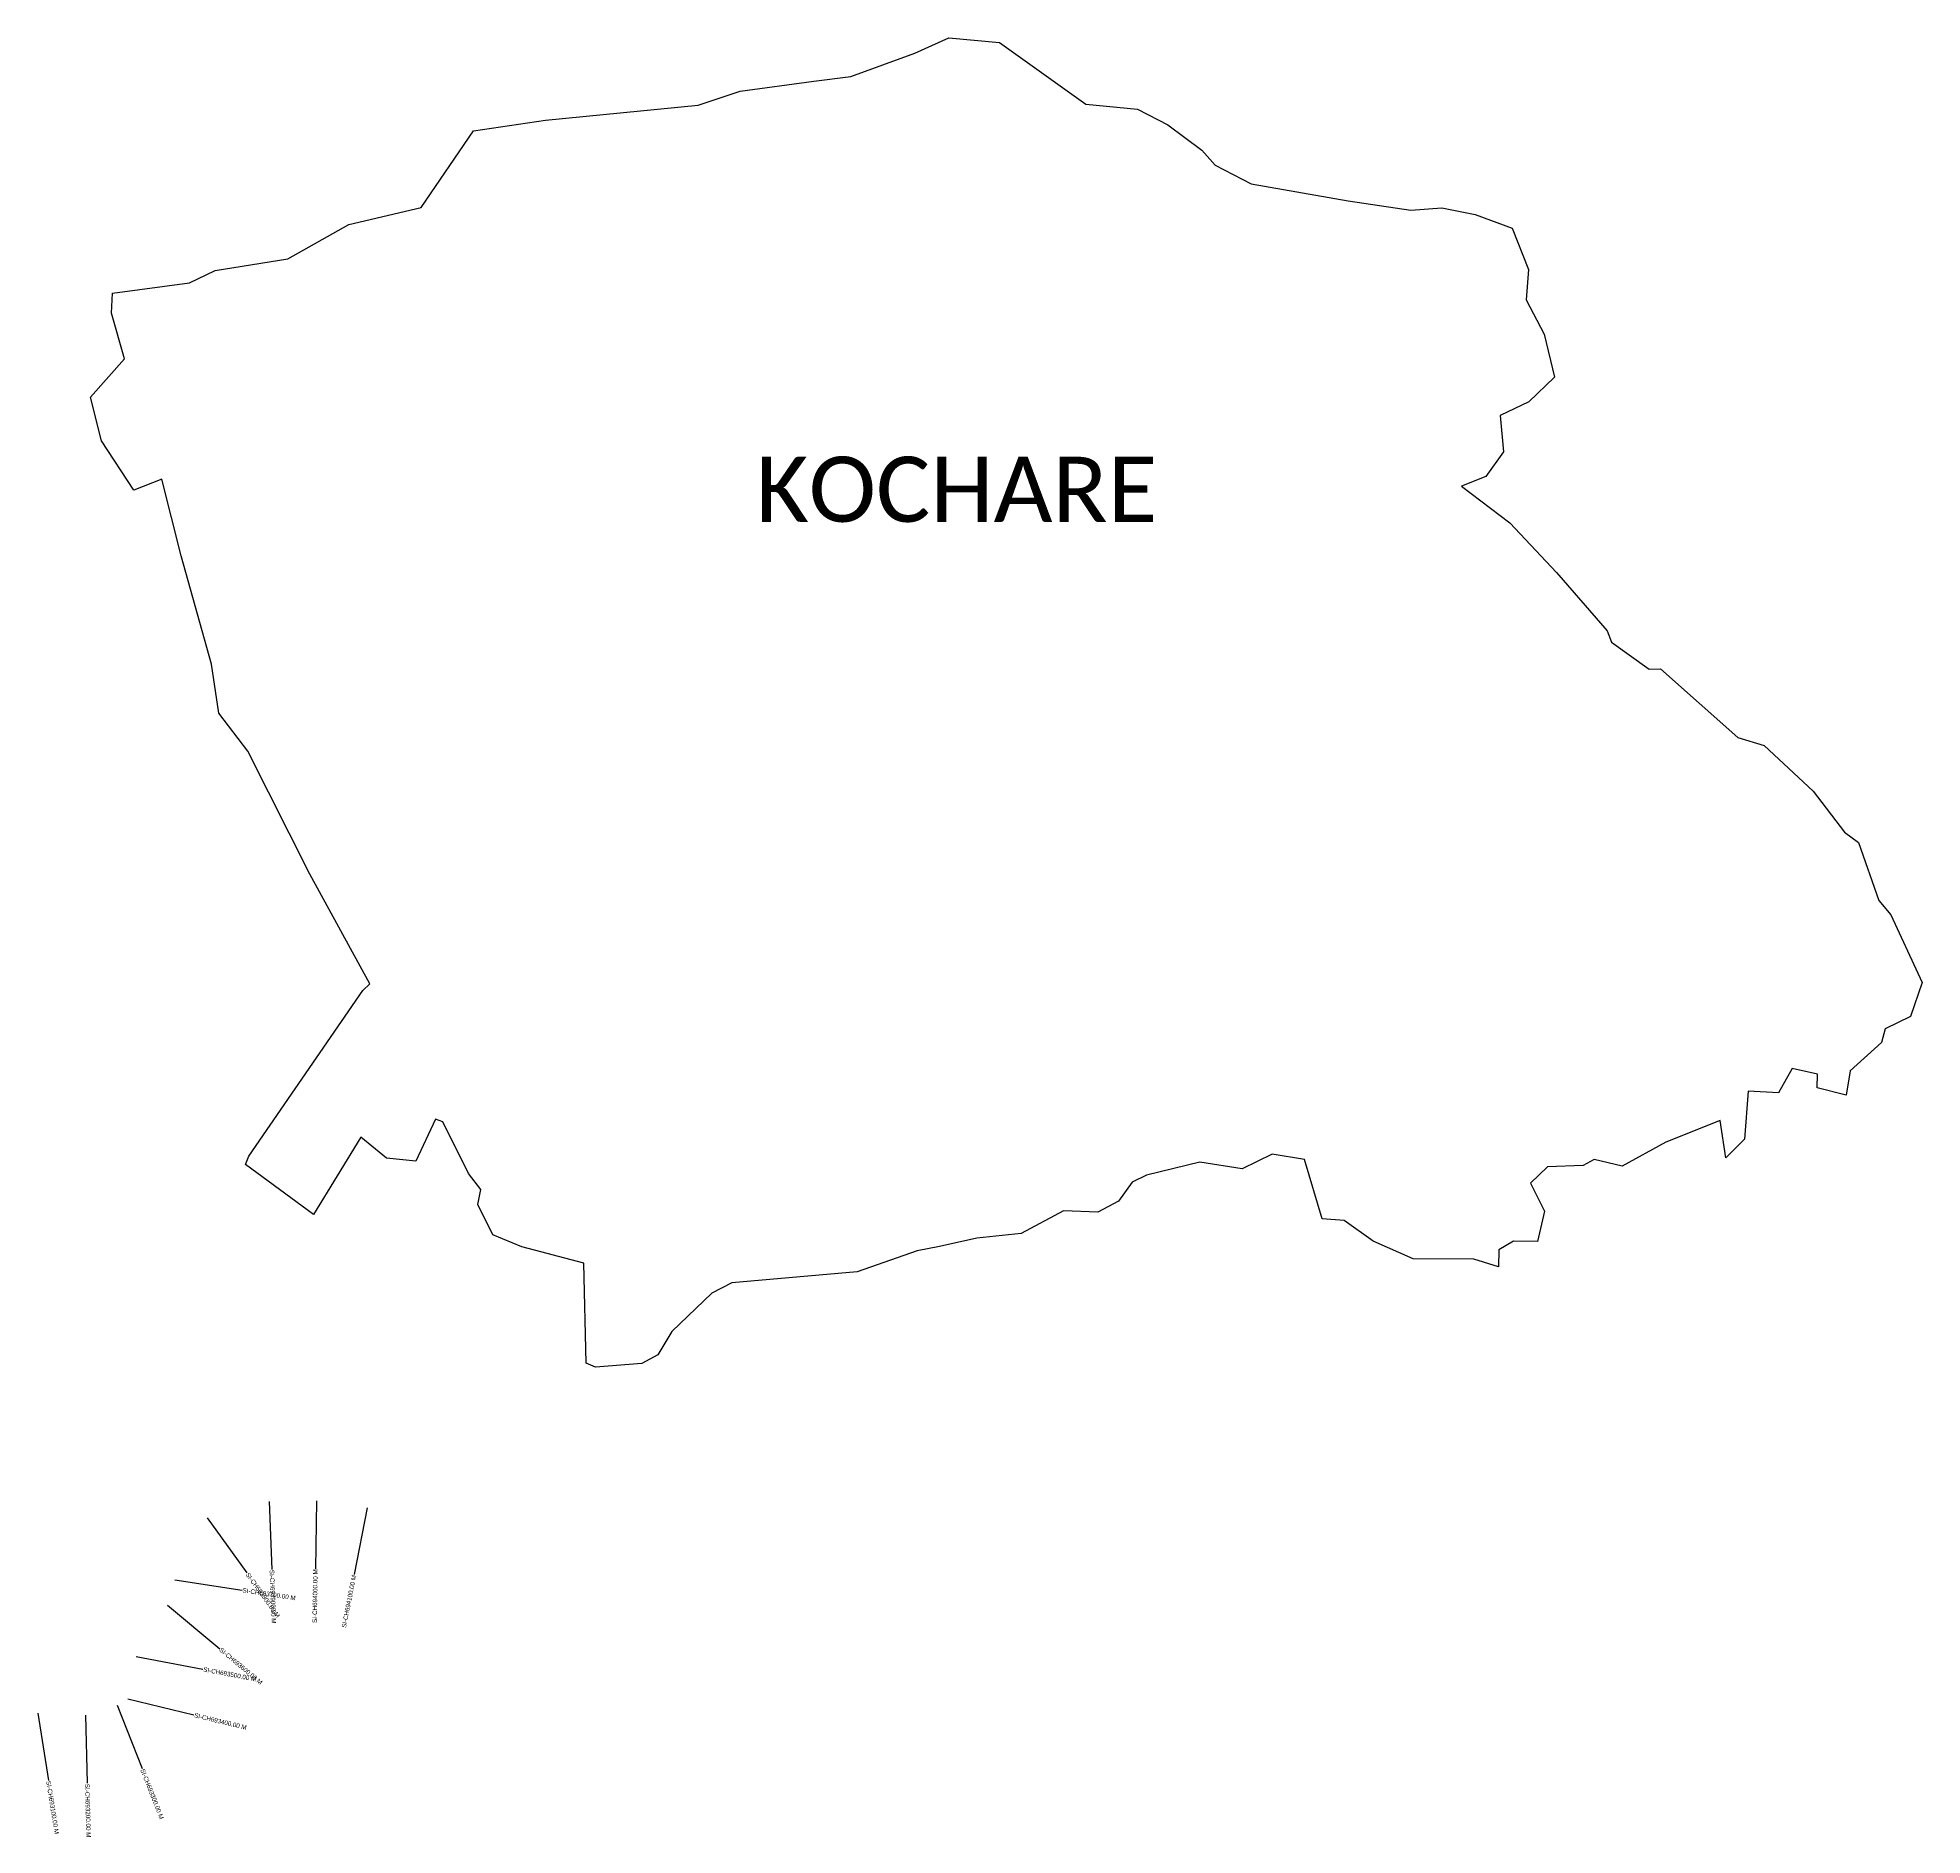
# Model space of a CAD drawing. Header units: metres. Extents: x 339539 to 346860, y 1761940 to 1765899.
# Drawn here: x 342709 to 346860, y 1761940 to 1765899 of the extents above; entities that cross this region are included whole.
import ezdxf
from ezdxf.enums import TextEntityAlignment as Align

# ---------------------------------------------------------------- set-up
doc = ezdxf.new("R2010")
doc.units = ezdxf.units.M
for name, color, linetype in [('CS', 134, 'Continuous'), ('CSMark', 6, 'Continuous'), ('VILLAGE NAME', 250, 'Continuous')]:
    doc.layers.add(name, color=color, linetype=linetype)

msp = doc.modelspace()

# ---------------------------------------------------------------- linework, layer by layer
at = {"color": 6}
for points in [[(343668.7, 1765694.5), (343827.3, 1765717.7), (344163.8, 1765751), (344256, 1765781.7), (344418.4, 1765804), (344499.6, 1765814), (344640.6, 1765865.7), (344715.5, 1765899.4), (344827.4, 1765888.5), (345017.3, 1765752.9), (345131.4, 1765742.2), (345198.1, 1765707.3), (345273.3, 1765651.7), (345302.1, 1765619), (345381.4, 1765577.2), (345595.2, 1765539.9), (345733.2, 1765519.7), (345801.9, 1765524.9), (345874.8, 1765509.7), (345956.6, 1765480), (345992.2, 1765388.9), (345987.2, 1765321.8), (346027.2, 1765246.4), (346050, 1765151.9), (345992.9, 1765097.7), (345930.1, 1765067.6), (345937.7, 1764987.2), (345898.2, 1764933.3), (345844.7, 1764912), (345951.4, 1764831.1), (346054.1, 1764721.6), (346165.8, 1764593.1), (346175, 1764568.2), (346258.3, 1764508.8), (346282.9, 1764509.1), (346453.8, 1764358.3), (346511.8, 1764340.6), (346619.4, 1764239.9), (346688.8, 1764149.4), (346719.2, 1764126.6), (346764.5, 1763999.1), (346790.4, 1763967.3), (346859.9, 1763818.7), (346834, 1763743.3), (346778.4, 1763716.2), (346769.8, 1763686.4), (346700.9, 1763623.9), (346692.5, 1763570.4), (346628.5, 1763586.2), (346629.2, 1763616.3), (346573.2, 1763628.9), (346543.4, 1763575.2), (346476.4, 1763579.1), (346468.1, 1763473.4), (346427.4, 1763432.2), (346414.5, 1763514.2), (346295.1, 1763466.9), (346199, 1763413.6), (346137, 1763428.3), (346113, 1763415.2), (346034.1, 1763412.4), (345996.6, 1763376.7), (346027.8, 1763315), (346012.3, 1763247.7), (345959.3, 1763248.6), (345927, 1763229.5), (345926.4, 1763192.4), (345872, 1763208.8), (345738.6, 1763209.5), (345650, 1763248.4), (345586.7, 1763293.9), (345538.1, 1763298), (345499.2, 1763428.3), (345427.7, 1763440.7), (345362.1, 1763408.4), (345268.7, 1763422.4), (345151.3, 1763393.8), (345119.3, 1763378.8), (345089.7, 1763336.6), (345044.2, 1763312.9), (344968.4, 1763315.7), (344874.8, 1763265.4), (344777.4, 1763255.1), (344694.9, 1763236.9), (344646, 1763227.5), (344514, 1763180.9), (344237.8, 1763156.7), (344194, 1763134.2), (344105.2, 1763050.1), (344075, 1762998.2), (344039.4, 1762979.2), (343937.6, 1762971.5), (343916.6, 1762980.1), (343911.5, 1763200.3), (343775.5, 1763236.2), (343710.9, 1763262.5), (343678.1, 1763329.4), (343684.9, 1763362.9), (343657.8, 1763397.7), (343600.9, 1763511.7), (343585, 1763517.3), (343541.3, 1763424.6), (343476.9, 1763431.3), (343420.8, 1763478.1), (343316.5, 1763307.8), (343166.6, 1763417.8), (343174, 1763435.8), (343424.9, 1763801.2), (343440.3, 1763815.6), (343308.4, 1764057.1), (343171.8, 1764327.7), (343108.1, 1764411.6), (343091.7, 1764519.5), (343024.5, 1764758.3), (342982, 1764927.1), (342920.6, 1764903), (342849.6, 1765011.2), (342825.4, 1765107.9), (342899.9, 1765191.9), (342871.2, 1765292.6), (342873.4, 1765336.9), (343043.4, 1765359.6), (343099.3, 1765386.8), (343260, 1765412.3), (343394.3, 1765487.7), (343553.3, 1765525.6)], [(343553.3, 1765525.6), (343668.7, 1765694.5)]]:
    msp.add_lwpolyline(points, dxfattribs=at)
at = {"layer": 'CS'}
for p, q in [((343218.9, 1762675.7), (343224.6, 1762525.8)), ((343322.9, 1762677.1), (343320.5, 1762527.1)), ((343082.1, 1762639.7), (343169.7, 1762518)), ((343434.8, 1762661.3), (343405.9, 1762514.2)), ((343010.7, 1762502.7), (343159, 1762480.4)), ((342994.8, 1762446.8), (343110.2, 1762351)), ((342925.5, 1762334.3), (343072.8, 1762306.1)), ((342883.7, 1762226.7), (342938.7, 1762087.2)), ((342907.1, 1762240.8), (343052.9, 1762205.3)), ((342708.7, 1762208.9), (342732.2, 1762060.8)), ((342813.9, 1762204.5), (342817.8, 1762054.6))]:
    msp.add_line(p, q, dxfattribs=at)

# ---------------------------------------------------------------- texts
at = {"layer": 'CSMark'}
for s, rotation, p in [('SI-CH693800.00 M', 305.7572, (343170.3, 1762517.2)), ('SI-CH693900.00 M', 272.1552, (343224.6, 1762524.8)), ('SI-CH693700.00 M', 351.4378, (343160, 1762480.2)), ('SI-CH693600.00 M', 320.3148, (343111, 1762350.4)), ('SI-CH693500.00 M', 349.1704, (343073.8, 1762305.9)), ('SI-CH693400.00 M', 346.2888, (343053.8, 1762205)), ('SI-CH693300.00 M', 291.5149, (342939.1, 1762086.2)), ('SI-CH693100.00 M', 279.0143, (342732.4, 1762059.8)), ('SI-CH693200.00 M', 271.4987, (342817.9, 1762053.6))]:
    msp.add_text(s, height=10, rotation=rotation, dxfattribs=at).set_placement(p, align=Align.MIDDLE_LEFT)
for s, rotation, p in [('SI-CH694000.00 M', 89.0929, (343320.5, 1762526.1)), ('SI-CH694100.00 M', 78.8653, (343405.7, 1762513.2))]:
    msp.add_text(s, height=10, rotation=rotation, dxfattribs=at).set_placement(p, align=Align.MIDDLE_RIGHT)
at = {"layer": 'VILLAGE NAME', "insert": (344290.8, 1764976.8), "char_height": 143.7, "attachment_point": 1, "rotation": 359.9793}
msp.add_mtext_dynamic_manual_height_columns('{\\fCalibri|b0|i0|c0|p34;KOCHARE}', width=1418, gutter_width=718.5, heights=[0], dxfattribs=at)
msp.add_mtext_dynamic_manual_height_columns('{\\fCalibri|b0|i0|c0|p34;KOCHARE}', width=1418, gutter_width=718.5, heights=[0], dxfattribs=at)

doc.saveas('drawing.dxf')
